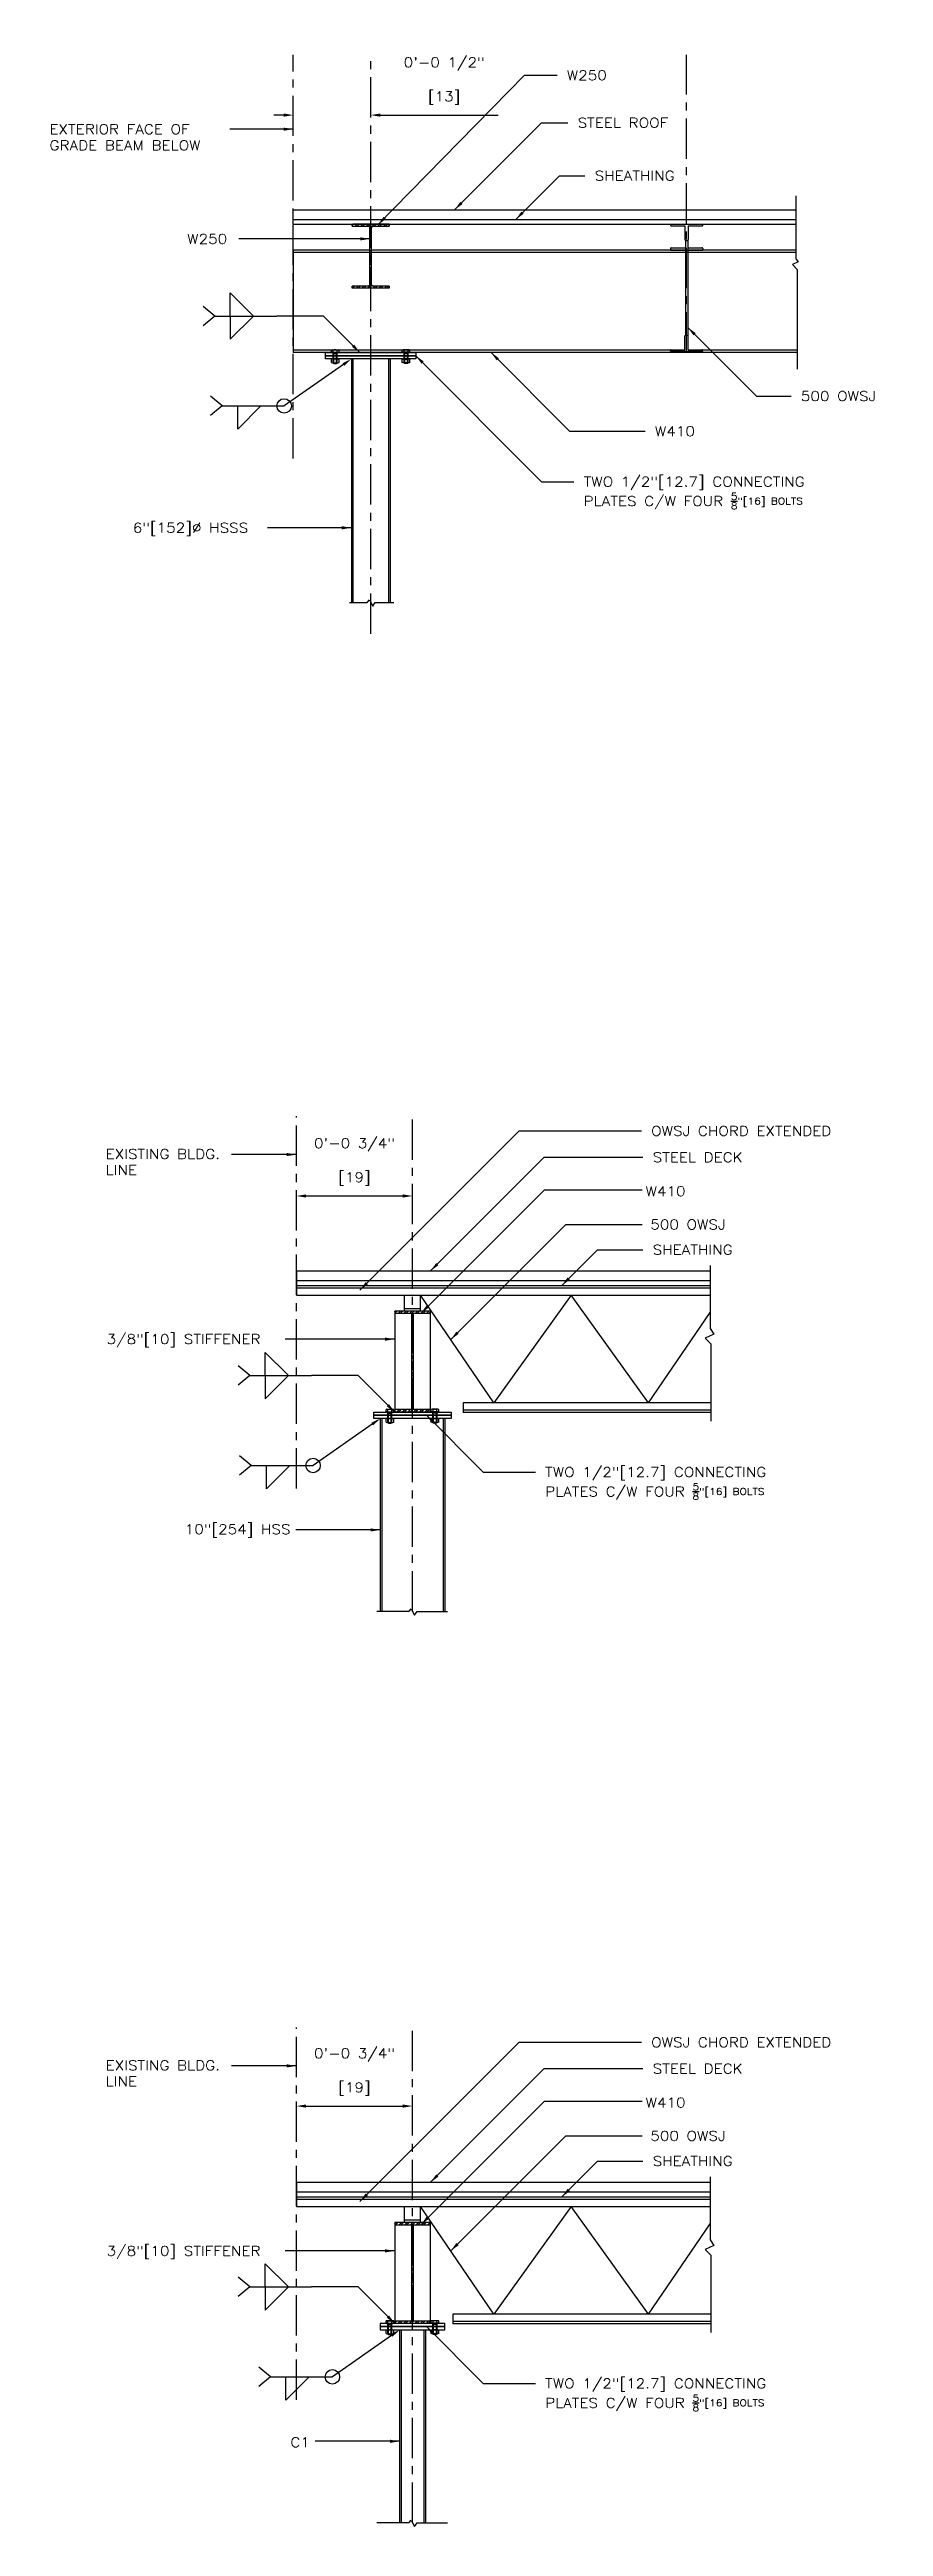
# Model space of a CAD drawing. Header units: inches. Extents: x -229 to 9761, y -1201 to 3580.
# Drawn here: x 9002.6 to 9132, y 3175 to 3559 of the extents above; entities that cross this region are included whole.
import ezdxf

# ---------------------------------------------------------------- set-up
doc = ezdxf.new("R2010")
doc.units = ezdxf.units.IN
doc.header["$MEASUREMENT"] = 0
doc.linetypes.add('CENTER', pattern=[2, 1.25, -0.25, 0.25, -0.25])
doc.layers.get('0').update_dxf_attribs({"linetype": 'CONTINUOUS'})
doc.layers.get('DEFPOINTS').update_dxf_attribs({"linetype": 'CONTINUOUS'})
for name, color, linetype in [('Arch_Section_Truss', 45, 'CONTINUOUS'), ('C-241-1', 241, 'CONTINUOUS'), ('CENTER', 1, 'CENTER'), ('L1', 1, 'CONTINUOUS'), ('LAYER131A', 131, 'CONTINUOUS'), ('Section_Sheathing', 150, 'CONTINUOUS'), ('Struc_Plan_Dim', 5, 'CONTINUOUS'), ('Struc_Section_Bolt', 2, 'CONTINUOUS'), ('Struc_Section_BP', 135, 'CONTINUOUS'), ('Struc_Section_Steel', 11, 'CONTINUOUS'), ('Struc_Steel_Beam', 22, 'CONTINUOUS'), ('Struc_Steel_Joist', 21, 'CONTINUOUS')]:
    doc.layers.add(name, color=color, linetype=linetype)
doc.styles.add('ROMANS-115', font='romans.shx', dxfattribs={"width": 1.15})
doc.dimstyles.new('Copy of 12-ROMANS-115-PS-BPV', dxfattribs={"dimtxt": 0.0625, "dimasz": 0.0625, "dimexe": 0.0625, "dimexo": 0.0625, "dimgap": 0.0625, "dimtad": 1, "dimdec": 4, "dimlfac": 24, "dimzin": 1, "dimdsep": 46, "dimlunit": 4, "dimtxsty": 'ROMANS-115', "dimcen": 0.0625, "dimclrd": 256, "dimclre": 256, "dimclrt": 256, "dimadec": 0, "dimazin": 0, "dimtfac": 1, "dimtdec": 4, "dimtofl": 0, "dimtmove": 0, "dimatfit": 0, "dimfxl": 1, "dimfrac": 2, "dimtolj": 1, "dimtzin": 0, "dimarcsym": 0})

msp = doc.modelspace()

# ---------------------------------------------------------------- texts
at = {"layer": 'Struc_Plan_Dim', "style": 'ROMANS-115'}
for s, insert, char_height, attachment_point in [('\\A1;W250', (9082.84555, 3555.721542), 1.5, 1), ('STEEL ROOF', (9084.531905, 3548.369642), 1.5, 1), ('\\A1;EXTERIOR FACE OF\\PGRADE BEAM BELOW', (9002.614096, 3547.368331), 1.50000003, 1), ('SHEATHING', (9087.167273, 3540.15465), 1.5, 1), ('\\A1;W250', (9023.968176, 3530.364177), 1.5, 1), ('\\A1;500 OWSJ', (9119.157917, 3505.992826), 1.50000003, 1), ('\\A1;W410', (9096.512453, 3500.556207), 1.5, 1), ('\\A1;TWO 1/2"[12.7] CONNECTING\\PPLATES C/W FOUR \\H0.7x;\\S5/8;"[16] BOLTS', (9085.453835, 3492.73), 1.50000003, 1), ('\\A1;6"[152]%%C HSSS', (9015.538256, 3485.585069), 1.50000003, 1), ('OWSJ CHORD EXTENDED', (9095.936875, 3392.092122), 1.50000032, 1), ('EXISTING BLDG.\\PLINE', (9011.310009, 3388.517165), 1.50000032, 1), ('\\A1;STEEL DECK', (9096.167246, 3388.008113), 1.50000032, 1), ('\\A1;W410', (9095.062558, 3382.746777), 1.5000003, 1), ('\\A1;500 OWSJ', (9095.805773, 3377.588977), 1.50000032, 1), ('SHEATHING', (9096.163264, 3373.673734), 1.5000003, 1), ('\\A1;3/8"[10] STIFFENER', (9011.465652, 3359.818251), 1.50000032, 1), ('\\A1;TWO 1/2"[12.7] CONNECTING\\PPLATES C/W FOUR \\H0.7x;\\S5/8;"[16] BOLTS', (9079.486817, 3339.21084), 1.50000032, 1), ('\\A1;10"[254] HSS', (9040.002986, 3329.349013), 1.50000032, 6), ('OWSJ CHORD EXTENDED', (9095.936863, 3250.828741), 1.5, 1), ('EXISTING BLDG.\\PLINE', (9011.310016, 3247.253791), 1.5, 1), ('\\A1;STEEL DECK', (9096.167234, 3246.744734), 1.5, 1), ('\\A1;W410', (9095.062547, 3241.483399), 1.5, 1), ('\\A1;500 OWSJ', (9095.805761, 3236.3256), 1.5, 1), ('SHEATHING', (9096.163252, 3232.410357), 1.5, 1), ('\\A1;3/8"[10] STIFFENER', (9011.465662, 3218.499273), 1.5, 1), ('\\A1;TWO 1/2"[12.7] CONNECTING\\PPLATES C/W FOUR \\H0.7x;\\S5/8;"[16] BOLTS', (9079.48682, 3197.947467), 1.5, 1), ('C1', (9043.002989, 3188.085642), 1.5, 6)]:
    msp.add_mtext(s, dxfattribs=dict(at, insert=insert, char_height=char_height, attachment_point=attachment_point))

# ---------------------------------------------------------------- blocks, each defined once
blk = doc.blocks.new('W410x39(W16x26)')
at = {"layer": 'Struc_Steel_Beam'}
h = blk.add_hatch(dxfattribs=at)
h.set_pattern_fill('STEEL', color=131, scale=5, style=0)
h.set_pattern_definition([(45, (0, 0), (-0.44194174, 0.44194174), []), (45, (0, 0.3125), (-0.44194174, 0.44194174), [])])
h.paths.add_polyline_path([(1369.86, 1185.18), (1364.36, 1185.18), (1364.36, 1184.81), (1366.98, 1184.81), (1366.98, 1169.93), (1364.36, 1169.93), (1364.36, 1169.56), (1369.86, 1169.56), (1369.86, 1169.93), (1367.23, 1169.93), (1367.23, 1184.81), (1369.86, 1184.81)])
for p, q in [((1369.86, 1185.18), (1364.36, 1185.18)), ((1364.36, 1185.18), (1364.36, 1184.81)), ((1366.98, 1184.81), (1364.36, 1184.81)), ((1366.98, 1184.81), (1366.98, 1169.93)), ((1367.23, 1184.81), (1367.23, 1169.93)), ((1369.86, 1184.81), (1367.23, 1184.81)), ((1369.86, 1185.18), (1369.86, 1184.81)), ((1366.98, 1169.93), (1364.36, 1169.93)), ((1364.36, 1169.93), (1364.36, 1169.56)), ((1369.86, 1169.56), (1364.36, 1169.56)), ((1369.86, 1169.93), (1367.23, 1169.93)), ((1369.86, 1169.93), (1369.86, 1169.56))]:
    blk.add_line(p, q, dxfattribs=at)
blk = doc.blocks.new('Hex Nut - 10 mm side')
at = {"color": 0, "linetype": 'Continuous'}
for p, q in [((-9.2, -6.8), (-9.2, 6.8)), ((-0.7, 9.1), (-8.5, 9.1)), ((-0.7, 4.5), (-8.5, 4.5)), ((0, -6.8), (0, 6.8)), ((-0.7, -4.5), (-8.5, -4.5)), ((-0.7, -9.1), (-8.5, -9.1))]:
    blk.add_line(p, q, dxfattribs=at)
for centre, radius, start, end in [((-5, 6.8), 4.19, 147.13278, 212.86722), ((6.6, 0), 15.7, 163.22135, 196.77865), ((-4.2, 6.8), 4.19, 327.13278, 32.86722), ((-15.7, 0), 15.7, 343.22135, 16.77865), ((-5, -6.8), 4.19, 147.13278, 212.86722), ((-4.2, -6.8), 4.19, 327.13278, 32.86722)]:
    blk.add_arc(centre, radius, start, end, dxfattribs=at)
blk = doc.blocks.new('*D170')
at = {"layer": 'DEFPOINTS', "color": 0, "ltscale": 2}
for p in [(9040.43, 3548.32), (9052.43, 3548.8), (9052.43, 3548.32)]:
    blk.add_point(p, dxfattribs=at)
at = {"layer": 'Struc_Plan_Dim', "lineweight": -2, "ltscale": 2}
for p, q in [((9038.93, 3548.8), (9037.43, 3548.8)), ((9053.93, 3548.8), (9072.23, 3548.8))]:
    blk.add_line(p, q, dxfattribs=at)
at = {"layer": 'Struc_Plan_Dim', "ltscale": 2}
for points in [[(9038.93, 3549.05), (9038.93, 3548.55), (9040.43, 3548.8)], [(9053.93, 3549.05), (9053.93, 3548.55), (9052.43, 3548.8)]]:
    blk.add_solid(points, dxfattribs=at)
at = {"layer": 'Struc_Plan_Dim', "ltscale": 2, "char_height": 1.5, "attachment_point": 5, "style": 'ROMANS-115'}
for s, insert in [('\\A1;0\'-0 1/2"', (9063.83, 3556.73)), ('\\A1;[13]', (9063.83, 3551.44))]:
    blk.add_mtext(s, dxfattribs=dict(at, insert=insert))
blk = doc.blocks.new('*D174')
at = {"layer": 'DEFPOINTS', "color": 0, "ltscale": 2}
for p in [(9040.91, 3238.28), (9058.91, 3240.19), (9058.91, 3238.28)]:
    blk.add_point(p, dxfattribs=at)
at = {"layer": 'Struc_Plan_Dim', "lineweight": -2, "ltscale": 2}
blk.add_line((9042.41, 3240.19), (9057.41, 3240.19), dxfattribs=at)
at = {"layer": 'Struc_Plan_Dim', "ltscale": 2}
for points in [[(9042.41, 3240.44), (9042.41, 3239.94), (9040.91, 3240.19)], [(9057.41, 3240.44), (9057.41, 3239.94), (9058.91, 3240.19)]]:
    blk.add_solid(points, dxfattribs=at)
at = {"layer": 'Struc_Plan_Dim', "ltscale": 2, "char_height": 1.5, "attachment_point": 5, "style": 'ROMANS-115'}
for s, insert in [('\\A1;0\'-0 3/4"', (9049.91, 3248.12)), ('\\A1;[19]', (9049.91, 3242.84))]:
    blk.add_mtext(s, dxfattribs=dict(at, insert=insert))
blk = doc.blocks.new('*D157')
at = {"layer": 'DEFPOINTS', "color": 0, "ltscale": 2}
for p in [(9040.91, 3380.8), (9058.91, 3381.26), (9058.91, 3380.8)]:
    blk.add_point(p, dxfattribs=at)
at = {"layer": 'Struc_Plan_Dim', "lineweight": -2, "ltscale": 2}
blk.add_line((9042.41, 3381.26), (9057.41, 3381.26), dxfattribs=at)
at = {"layer": 'Struc_Plan_Dim', "ltscale": 2}
for points in [[(9042.41, 3381.51), (9042.41, 3381.01), (9040.91, 3381.26)], [(9057.41, 3381.51), (9057.41, 3381.01), (9058.91, 3381.26)]]:
    blk.add_solid(points, dxfattribs=at)
at = {"layer": 'Struc_Plan_Dim', "ltscale": 2, "char_height": 1.5, "attachment_point": 5, "style": 'ROMANS-115'}
for s, insert in [('\\A1;0\'-0 3/4"', (9049.91, 3389.19)), ('\\A1;[19]', (9049.91, 3383.91))]:
    blk.add_mtext(s, dxfattribs=dict(at, insert=insert))

# ---------------------------------------------------------------- dimensions: what is measured, and where the dimension line sits
at = {"layer": 'Struc_Plan_Dim'}
for base, p1, p2, override, picture, middle in [((9052.43121, 3548.797337), (9040.43121, 3548.315554), (9052.43121, 3548.315554), {"dimscale": 24, "dimlfac": 0.041667, "dimpost": '\\X', "dimse1": 1, "dimse2": 1}, '*D170', (9063.83121, 3554.083051)), ((9058.908671, 3381.26364), (9040.908671, 3380.802094), (9058.908671, 3380.802094), {"dimscale": 24.000005, "dimlfac": 0.041667, "dimpost": '\\X', "dimse1": 1, "dimse2": 1}, '*D157', (9049.908671, 3386.549356)), ((9058.908671, 3240.193603), (9040.908671, 3238.276606), (9058.908671, 3238.276606), {"dimscale": 24, "dimlfac": 0.041667, "dimpost": '\\X', "dimse1": 1, "dimse2": 1}, '*D174', (9049.908671, 3245.479317))]:
    dim = msp.add_linear_dim(base=base, p1=p1, p2=p2, dimstyle='Copy of 12-ROMANS-115-PS-BPV', override=override, dxfattribs=at)
    dim.commit()
    dim.dimension.update_dxf_attribs({"geometry": picture, "text_midpoint": middle})

# ---------------------------------------------------------------- hatches: boundary and pattern name
at = {"layer": 'Struc_Section_Steel', "ltscale": 2}
h = msp.add_hatch(dxfattribs=at)
h.set_pattern_fill('STEEL', color=256, scale=5, style=0)
h.set_pattern_definition([(45, (8947.5556, 3548.1246), (-0.4419417, 0.4419417), []), (45, (8947.5556, 3548.4371), (-0.4419417, 0.4419417), [])])
h.paths.add_polyline_path([(9055.30621, 3531.560196), (9055.30621, 3531.872696), (9049.55621, 3531.872696), (9049.55621, 3531.560196), (9052.05621, 3531.560196, -0.4142135624), (9052.30621, 3531.310196), (9052.30621, 3522.560196, -0.4142135624), (9052.05621, 3522.310196), (9049.55621, 3522.310196), (9049.55621, 3521.997696), (9055.30621, 3521.997696), (9055.30621, 3522.310196), (9052.80621, 3522.310196, -0.4142135624), (9052.55621, 3522.560196), (9052.55621, 3531.310196, -0.4142135624), (9052.80621, 3531.560196)])

# ---------------------------------------------------------------- linework, layer by layer
at = {"layer": 'Arch_Section_Truss'}
for p, q in [((9098.93121, 3531.872696), (9103.93121, 3531.872696)), ((9098.93121, 3531.872696), (9098.93121, 3531.747696)), ((9099.05621, 3531.622696), (9101.18121, 3531.622696)), ((9101.18121, 3531.622696), (9101.18121, 3529.497696)), ((9101.24371, 3529.389443), (9101.24371, 3514.670949)), ((9101.24371, 3529.389443), (9101.24371, 3528.247696)), ((9101.30621, 3529.372696), (9101.55621, 3529.372696)), ((9101.61871, 3529.389443), (9101.61871, 3514.670949)), ((9101.61871, 3529.389443), (9101.61871, 3528.247696)), ((9101.68121, 3531.622696), (9103.80621, 3531.622696)), ((9101.68121, 3531.622696), (9101.68121, 3529.497696)), ((9103.93121, 3531.872696), (9103.93121, 3531.747696)), ((9098.93121, 3528.122696), (9098.93121, 3527.872696)), ((9098.93121, 3527.872696), (9101.24371, 3527.872696)), ((9099.05621, 3528.247696), (9101.24371, 3528.247696)), ((9101.61871, 3528.247696), (9103.80621, 3528.247696)), ((9101.61871, 3527.872696), (9103.93121, 3527.872696)), ((9103.93121, 3528.122696), (9103.93121, 3527.872696)), ((9101.18121, 3512.437696), (9101.18121, 3514.562696)), ((9101.30621, 3514.687696), (9101.55621, 3514.687696)), ((9101.68121, 3512.437696), (9101.68121, 3514.562696)), ((9098.93121, 3512.187696), (9098.93121, 3512.312696)), ((9098.93121, 3512.187696), (9103.93121, 3512.187696)), ((9099.05621, 3512.437696), (9101.18121, 3512.437696)), ((9101.68121, 3512.437696), (9103.80621, 3512.437696)), ((9103.93121, 3512.187696), (9103.93121, 3512.312696))]:
    msp.add_line(p, q, dxfattribs=at)
for centre, start, end in [((9099.05621, 3531.747696), 180, 270), ((9101.30621, 3529.497696), 180, 270), ((9101.55621, 3529.497696), 270, 0), ((9103.80621, 3531.747696), 270, 0), ((9099.05621, 3528.122696), 90, 180), ((9103.80621, 3528.122696), 0, 90), ((9101.30621, 3514.562696), 90, 180), ((9101.55621, 3514.562696), 0, 90), ((9099.05621, 3512.312696), 90, 180), ((9103.80621, 3512.312696), 0, 90)]:
    msp.add_arc(centre, 0.125, start, end, dxfattribs=at)
at = {"layer": 'C-241-1', "ltscale": 0.05}
for p, q in [((9046.334616, 3512.036446), (9046.334616, 3512.381884)), ((9046.334616, 3512.036446), (9047.527804, 3512.036446)), ((9046.459753, 3512.036446), (9046.334616, 3512.036446)), ((9046.459753, 3511.997696), (9046.459753, 3512.036446)), ((9046.459753, 3511.997696), (9047.402668, 3511.997696)), ((9046.483765, 3512.425883), (9047.378656, 3512.425883)), ((9046.608294, 3511.852384), (9047.254126, 3511.852384)), ((9046.608294, 3510.397072), (9047.254126, 3510.397072)), ((9046.714856, 3510.29051), (9046.608294, 3510.397072)), ((9046.632913, 3512.036446), (9046.632913, 3512.381884)), ((9046.714856, 3510.29051), (9047.147564, 3510.29051)), ((9047.147564, 3510.29051), (9047.254126, 3510.397072)), ((9047.229507, 3512.036446), (9047.229507, 3512.381884)), ((9047.402668, 3512.036446), (9047.527804, 3512.036446)), ((9047.402668, 3511.997696), (9047.402668, 3512.036446)), ((9047.527804, 3512.036446), (9047.527804, 3512.381884)), ((9057.334616, 3512.036446), (9057.334616, 3512.381884)), ((9058.527804, 3512.036446), (9057.334616, 3512.036446)), ((9057.459753, 3512.036446), (9057.334616, 3512.036446)), ((9057.459753, 3511.997696), (9057.459753, 3512.036446)), ((9058.402668, 3511.997696), (9057.459753, 3511.997696)), ((9058.378656, 3512.425883), (9057.483765, 3512.425883)), ((9058.254126, 3511.852384), (9057.608294, 3511.852384)), ((9058.254126, 3510.397072), (9057.608294, 3510.397072)), ((9057.714856, 3510.29051), (9057.608294, 3510.397072)), ((9057.632913, 3512.036446), (9057.632913, 3512.381884)), ((9058.147564, 3510.29051), (9057.714856, 3510.29051)), ((9058.147564, 3510.29051), (9058.254126, 3510.397072)), ((9058.229507, 3512.036446), (9058.229507, 3512.381884)), ((9058.402668, 3512.036446), (9058.527804, 3512.036446)), ((9058.402668, 3511.997696), (9058.402668, 3512.036446)), ((9058.527804, 3512.036446), (9058.527804, 3512.381884)), ((9054.812077, 3347.803431), (9054.812077, 3348.148869)), ((9054.961225, 3348.192868), (9055.856116, 3348.192868)), ((9055.110374, 3347.803431), (9055.110374, 3348.148869)), ((9055.706968, 3347.803431), (9055.706968, 3348.148869)), ((9056.005265, 3347.803431), (9056.005265, 3348.148869)), ((9061.812077, 3347.803431), (9061.812077, 3348.148869)), ((9062.856116, 3348.192868), (9061.961225, 3348.192868)), ((9062.110374, 3347.803431), (9062.110374, 3348.148869)), ((9062.706968, 3347.803431), (9062.706968, 3348.148869)), ((9063.005265, 3347.803431), (9063.005265, 3348.148869)), ((9054.812077, 3347.803431), (9056.005265, 3347.803431)), ((9054.937213, 3347.803431), (9054.812077, 3347.803431)), ((9054.937213, 3347.764681), (9054.937213, 3347.803431)), ((9054.937213, 3347.764681), (9055.880128, 3347.764681)), ((9055.085755, 3347.619369), (9055.731587, 3347.619369)), ((9055.085755, 3346.164058), (9055.731587, 3346.164058)), ((9055.192317, 3346.057495), (9055.085755, 3346.164058)), ((9055.192317, 3346.057495), (9055.625024, 3346.057495)), ((9055.625024, 3346.057495), (9055.731587, 3346.164058)), ((9055.880128, 3347.803431), (9056.005265, 3347.803431)), ((9055.880128, 3347.764681), (9055.880128, 3347.803431)), ((9063.005265, 3347.803431), (9061.812077, 3347.803431)), ((9061.937213, 3347.803431), (9061.812077, 3347.803431)), ((9061.937213, 3347.764681), (9061.937213, 3347.803431)), ((9062.880128, 3347.764681), (9061.937213, 3347.764681)), ((9062.731587, 3347.619369), (9062.085755, 3347.619369)), ((9062.731587, 3346.164058), (9062.085755, 3346.164058)), ((9062.192317, 3346.057495), (9062.085755, 3346.164058)), ((9062.625024, 3346.057495), (9062.192317, 3346.057495)), ((9062.625024, 3346.057495), (9062.731587, 3346.164058)), ((9062.880128, 3347.803431), (9063.005265, 3347.803431)), ((9062.880128, 3347.764681), (9062.880128, 3347.803431)), ((9054.812077, 3206.540056), (9054.812077, 3206.885493)), ((9054.812077, 3206.540056), (9056.005265, 3206.540056)), ((9054.937213, 3206.540056), (9054.812077, 3206.540056)), ((9054.937213, 3206.501306), (9054.937213, 3206.540056)), ((9054.937213, 3206.501306), (9055.880128, 3206.501306)), ((9054.961225, 3206.929493), (9055.856116, 3206.929493)), ((9055.085755, 3206.355994), (9055.731587, 3206.355994)), ((9055.110374, 3206.540056), (9055.110374, 3206.885493)), ((9055.706968, 3206.540056), (9055.706968, 3206.885493)), ((9055.880128, 3206.540056), (9056.005265, 3206.540056)), ((9055.880128, 3206.501306), (9055.880128, 3206.540056)), ((9056.005265, 3206.540056), (9056.005265, 3206.885493)), ((9061.812077, 3206.540056), (9061.812077, 3206.885493)), ((9063.005265, 3206.540056), (9061.812077, 3206.540056)), ((9061.937213, 3206.540056), (9061.812077, 3206.540056)), ((9061.937213, 3206.501306), (9061.937213, 3206.540056)), ((9062.880128, 3206.501306), (9061.937213, 3206.501306)), ((9062.856116, 3206.929493), (9061.961225, 3206.929493)), ((9062.731587, 3206.355994), (9062.085755, 3206.355994)), ((9062.110374, 3206.540056), (9062.110374, 3206.885493)), ((9062.706968, 3206.540056), (9062.706968, 3206.885493)), ((9062.880128, 3206.540056), (9063.005265, 3206.540056)), ((9062.880128, 3206.501306), (9062.880128, 3206.540056)), ((9063.005265, 3206.540056), (9063.005265, 3206.885493)), ((9055.085755, 3204.900682), (9055.731587, 3204.900682)), ((9055.192317, 3204.79412), (9055.085755, 3204.900682)), ((9055.192317, 3204.79412), (9055.625024, 3204.79412)), ((9055.625024, 3204.79412), (9055.731587, 3204.900682)), ((9062.731587, 3204.900682), (9062.085755, 3204.900682)), ((9062.192317, 3204.79412), (9062.085755, 3204.900682)), ((9062.625024, 3204.79412), (9062.192317, 3204.79412)), ((9062.625024, 3204.79412), (9062.731587, 3204.900682))]:
    msp.add_line(p, q, dxfattribs=at)
at = {"layer": 'C-241-1', "ltscale": 0.5}
for p, q in [((9046.608294, 3510.397072), (9046.608294, 3511.997696)), ((9046.714856, 3510.397072), (9046.714856, 3511.852384)), ((9047.147564, 3510.397072), (9047.147564, 3511.852384)), ((9047.254126, 3510.397072), (9047.254126, 3511.997696)), ((9057.608294, 3510.397072), (9057.608294, 3511.997696)), ((9057.714856, 3510.397072), (9057.714856, 3511.852384)), ((9058.147564, 3510.397072), (9058.147564, 3511.852384)), ((9058.254126, 3510.397072), (9058.254126, 3511.997696)), ((9055.085755, 3346.164058), (9055.085755, 3347.764681)), ((9055.192317, 3346.164058), (9055.192317, 3347.619369)), ((9055.625024, 3346.164058), (9055.625024, 3347.619369)), ((9055.731587, 3346.164058), (9055.731587, 3347.764681)), ((9062.085755, 3346.164058), (9062.085755, 3347.764681)), ((9062.192317, 3346.164058), (9062.192317, 3347.619369)), ((9062.625024, 3346.164058), (9062.625024, 3347.619369)), ((9062.731587, 3346.164058), (9062.731587, 3347.764681)), ((9055.085755, 3204.900682), (9055.085755, 3206.501306)), ((9055.192317, 3204.900682), (9055.192317, 3206.355994)), ((9055.625024, 3204.900682), (9055.625024, 3206.355994)), ((9055.731587, 3204.900682), (9055.731587, 3206.501306)), ((9062.085755, 3204.900682), (9062.085755, 3206.501306)), ((9062.192317, 3204.900682), (9062.192317, 3206.355994)), ((9062.625024, 3204.900682), (9062.625024, 3206.355994)), ((9062.731587, 3204.900682), (9062.731587, 3206.501306))]:
    msp.add_line(p, q, dxfattribs=at)
at = {"layer": 'C-241-1', "ltscale": 0.05}
for centre, radius, start, end in [((9046.483765, 3512.151059), 0.274824, 57.13278, 122.86722), ((9046.93121, 3511.392551), 1.033331, 73.22135, 106.77865), ((9047.378656, 3512.151059), 0.274824, 57.13278, 122.86722), ((9057.483765, 3512.151059), 0.274824, 57.13278, 122.86722), ((9057.93121, 3511.392551), 1.033331, 73.22135, 106.77865), ((9058.378656, 3512.151059), 0.274824, 57.13278, 122.86722), ((9054.961225, 3347.918044), 0.274824, 57.13278, 122.86722), ((9055.408671, 3347.159537), 1.033331, 73.22135, 106.77865), ((9055.856116, 3347.918044), 0.274824, 57.13278, 122.86722), ((9061.961225, 3347.918044), 0.274824, 57.13278, 122.86722), ((9062.408671, 3347.159537), 1.033331, 73.22135, 106.77865), ((9062.856116, 3347.918044), 0.274824, 57.13278, 122.86722), ((9054.961225, 3206.654669), 0.274824, 57.13278, 122.86722), ((9055.408671, 3205.896161), 1.033331, 73.22135, 106.77865), ((9055.856116, 3206.654669), 0.274824, 57.13278, 122.86722), ((9061.961225, 3206.654669), 0.274824, 57.13278, 122.86722), ((9062.408671, 3205.896161), 1.033331, 73.22135, 106.77865), ((9062.856116, 3206.654669), 0.274824, 57.13278, 122.86722)]:
    msp.add_arc(centre, radius, start, end, dxfattribs=at)
at = {"layer": 'CENTER', "ltscale": 5}
for p, q in [((9040.43121, 3495.561713), (9040.43121, 3558.133777)), ((9052.43121, 3468.418579), (9052.43121, 3558.133777)), ((9101.43121, 3511.997696), (9101.43121, 3558.133777)), ((9040.908671, 3335.919309), (9040.908671, 3393.650762)), ((9058.908671, 3316.878102), (9058.908671, 3393.650762)), ((9040.908671, 3194.655934), (9040.908671, 3252.387387)), ((9058.908671, 3175.614726), (9058.908671, 3252.387387))]:
    msp.add_line(p, q, dxfattribs=at)
at = {"layer": 'L1'}
for p, q in [((9118.389454, 3536.27262), (9118.389454, 3526.529177)), ((9118.717507, 3526.037623), (9117.837234, 3525.62759)), ((9117.837234, 3525.62759), (9118.565685, 3524.886363)), ((9118.389454, 3526.529177), (9118.717507, 3526.037623)), ((9118.565685, 3524.886363), (9118.565685, 3509.442927)), ((9105.06624, 3370.503573), (9105.06624, 3360.699199)), ((9105.642382, 3359.835909), (9104.321972, 3359.22086)), ((9105.06624, 3360.699199), (9105.642382, 3359.835909)), ((9104.321972, 3359.22086), (9105.198413, 3358.329048)), ((9105.198413, 3358.329048), (9105.198413, 3346.381358)), ((9105.06624, 3229.240197), (9105.06624, 3219.435823)), ((9105.642382, 3218.572533), (9104.321972, 3217.957485)), ((9104.321972, 3217.957485), (9105.198413, 3217.065673)), ((9105.06624, 3219.435823), (9105.642382, 3218.572533)), ((9105.198413, 3217.065673), (9105.198413, 3205.117983))]:
    msp.add_line(p, q, dxfattribs=at)
at = {"layer": 'LAYER131A'}
for p, q in [((9049.43121, 3510.997696), (9049.43121, 3473.269115)), ((9055.43121, 3510.997696), (9055.43121, 3473.242142)), ((9053.908671, 3346.764681), (9053.908671, 3316.888026)), ((9063.908671, 3346.764681), (9063.908671, 3316.861054)), ((9056.908671, 3205.501306), (9056.908671, 3175.624651)), ((9060.908671, 3205.501306), (9060.908671, 3175.597678))]:
    msp.add_line(p, q, dxfattribs=at)
at = {"layer": 'Section_Sheathing', "ltscale": 2}
for p, q in [((9040.43121, 3531.872696), (9040.43121, 3534.122696)), ((9040.43121, 3534.122696), (9118.389454, 3534.122696)), ((9040.43121, 3532.622696), (9118.389454, 3532.622696)), ((9040.43121, 3531.872696), (9118.389454, 3531.872696)), ((9049.147245, 3473.269115), (9051.902468, 3473.269115)), ((9051.902468, 3473.269115), (9052.226464, 3473.646752)), ((9052.226464, 3473.646752), (9052.739471, 3472.675688)), ((9052.739471, 3472.675688), (9053.144473, 3473.242142)), ((9053.144473, 3473.242142), (9055.996995, 3473.242142)), ((9040.908671, 3367.389681), (9040.908671, 3369.639681)), ((9040.908671, 3369.639681), (9105.06624, 3369.639681)), ((9040.908671, 3368.139681), (9105.06624, 3368.139681)), ((9040.908671, 3367.389681), (9105.198413, 3367.389681)), ((9058.379929, 3316.888026), (9058.703924, 3317.265663)), ((9058.703924, 3317.265663), (9059.216931, 3316.2946)), ((9053.402958, 3316.888026), (9058.379929, 3316.888026)), ((9059.216931, 3316.2946), (9059.621933, 3316.861054)), ((9059.621933, 3316.861054), (9064.32825, 3316.861054)), ((9040.908671, 3226.126306), (9040.908671, 3228.376306)), ((9040.908671, 3228.376306), (9105.06624, 3228.376306)), ((9040.908671, 3226.876306), (9105.06624, 3226.876306)), ((9040.908671, 3226.126306), (9105.198413, 3226.126306)), ((9053.402958, 3175.624651), (9058.379929, 3175.624651)), ((9058.379929, 3175.624651), (9058.703924, 3176.002288)), ((9058.703924, 3176.002288), (9059.216931, 3175.031224)), ((9059.216931, 3175.031224), (9059.621933, 3175.597678)), ((9059.621933, 3175.597678), (9064.32825, 3175.597678))]:
    msp.add_line(p, q, dxfattribs=at)
at = {"layer": 'Section_Sheathing'}
for p, q in [((9040.908671, 3369.639681), (9040.908671, 3365.889681)), ((9040.908671, 3228.376306), (9040.908671, 3224.626306))]:
    msp.add_line(p, q, dxfattribs=at)
at = {"layer": 'Struc_Plan_Dim'}
for p, q in [((9030.661697, 3517.649496), (9030.661697, 3521.249496)), ((9034.261685, 3517.649496), (9030.661697, 3521.249496)), ((9028.261685, 3517.649496), (9026.461685, 3519.149496)), ((9028.261685, 3517.649496), (9026.461685, 3516.149496)), ((9028.261685, 3517.649496), (9037.861697, 3517.649496)), ((9030.661697, 3517.649496), (9030.661697, 3514.049496)), ((9034.261685, 3517.649496), (9030.661697, 3514.049496)), ((9029.410137, 3503.718055), (9027.610137, 3505.218055)), ((9029.410137, 3503.718055), (9027.610137, 3502.218055)), ((9029.410137, 3503.718055), (9039.010138, 3503.718055)), ((9031.810137, 3500.118055), (9031.810137, 3503.718055)), ((9035.410138, 3503.718055), (9031.810137, 3500.118055))]:
    msp.add_line(p, q, dxfattribs=at)
msp.add_circle((9039.010138, 3503.718055), 1.125, dxfattribs=at)
at = {"layer": 'Struc_Section_Bolt'}
for p, q in [((9048.201525, 3510.1387), (9039.010138, 3503.718055)), ((9036.069419, 3353.416482), (9036.069419, 3357.016483)), ((9039.669408, 3353.416482), (9036.069419, 3357.016483)), ((9033.669407, 3353.416482), (9031.869406, 3354.916482)), ((9033.669407, 3353.416482), (9031.869406, 3351.916482)), ((9033.669407, 3353.416482), (9043.269421, 3353.416482)), ((9036.069419, 3353.416482), (9036.069419, 3349.816481)), ((9039.669408, 3353.416482), (9036.069419, 3349.816481)), ((9052.678985, 3345.905685), (9043.487596, 3339.485039)), ((9033.887594, 3339.485039), (9032.087594, 3340.985039)), ((9033.887594, 3339.485039), (9032.087594, 3337.985039)), ((9033.887594, 3339.485039), (9043.487596, 3339.485039)), ((9036.287594, 3335.885038), (9036.287594, 3339.485039)), ((9039.887595, 3339.485039), (9036.287594, 3335.885038)), ((9033.669412, 3212.153105), (9031.869412, 3213.653105)), ((9036.069424, 3212.153105), (9036.069424, 3215.753105)), ((9039.669412, 3212.153105), (9036.069424, 3215.753105)), ((9033.669412, 3212.153105), (9031.869412, 3210.653105)), ((9033.669412, 3212.153105), (9043.269424, 3212.153105)), ((9036.069424, 3212.153105), (9036.069424, 3208.553105)), ((9039.669412, 3212.153105), (9036.069424, 3208.553105)), ((9055.678986, 3204.642309), (9046.487598, 3198.221665)), ((9036.887598, 3198.221665), (9035.087598, 3199.721665)), ((9036.887598, 3198.221665), (9035.087598, 3196.721665)), ((9036.887598, 3198.221665), (9046.487598, 3198.221665)), ((9039.287598, 3194.621665), (9039.287598, 3198.221665)), ((9042.887598, 3198.221665), (9039.287598, 3194.621665))]:
    msp.add_line(p, q, dxfattribs=at)
for centre in [(9043.487596, 3339.485039), (9046.487598, 3198.221665)]:
    msp.add_circle(centre, 1.125, dxfattribs=at)
for points in [[(9048.058359, 3510.343647), (9048.344691, 3509.933752), (9049.43121, 3510.997696)], [(9052.535819, 3346.110632), (9052.822152, 3345.700737), (9053.908671, 3346.764681)], [(9055.53582, 3204.847257), (9055.822152, 3204.437362), (9056.908671, 3205.501306)]]:
    msp.add_solid(points, dxfattribs=at)
at = {"layer": 'Struc_Section_BP', "ltscale": 2}
for p, q in [((9056.158671, 3363.014681), (9056.158671, 3348.139681)), ((9061.658671, 3363.014681), (9061.658671, 3348.139681)), ((9056.158671, 3221.751306), (9056.158671, 3206.876306)), ((9061.658671, 3221.751306), (9061.658671, 3206.876306))]:
    msp.add_line(p, q, dxfattribs=at)
for points in [[(9059.43121, 3511.497696), (9045.43121, 3511.497696), (9045.43121, 3511.997696), (9059.43121, 3511.997696)], [(9059.43121, 3510.997696), (9045.43121, 3510.997696), (9045.43121, 3511.497696), (9059.43121, 3511.497696)], [(9064.908671, 3347.264681), (9052.908671, 3347.264681), (9052.908671, 3347.764681), (9064.908671, 3347.764681)], [(9064.908671, 3346.764681), (9052.908671, 3346.764681), (9052.908671, 3347.264681), (9064.908671, 3347.264681)], [(9053.908671, 3206.501306), (9053.908671, 3206.001306), (9063.908671, 3206.001306), (9063.908671, 3206.501306)], [(9053.908671, 3206.001306), (9053.908671, 3205.501306), (9063.908671, 3205.501306), (9063.908671, 3206.001306)]]:
    msp.add_lwpolyline(points, close=True, dxfattribs=at)
at = {"layer": 'Struc_Section_Steel', "ltscale": 2}
for p, q in [((9049.55621, 3531.872696), (9052.11621, 3531.872696)), ((9049.55621, 3531.560196), (9049.55621, 3531.872696)), ((9055.30621, 3531.560196), (9055.30621, 3531.872696))]:
    msp.add_line(p, q, dxfattribs=at)
at = {"layer": 'Struc_Section_Steel'}
for p, q in [((9049.55621, 3531.560196), (9052.05621, 3531.560196)), ((9055.18121, 3531.872696), (9049.68121, 3531.872696)), ((9052.30621, 3522.560196), (9052.30621, 3531.310196)), ((9052.55621, 3522.560196), (9052.55621, 3531.310196)), ((9055.30621, 3531.872696), (9052.74621, 3531.872696)), ((9052.80621, 3531.560196), (9055.30621, 3531.560196)), ((9055.30621, 3531.872696), (9055.30621, 3531.560196)), ((9049.55621, 3521.997696), (9049.55621, 3522.310196)), ((9052.05621, 3522.310196), (9049.55621, 3522.310196)), ((9055.30621, 3521.997696), (9049.55621, 3521.997696)), ((9055.30621, 3522.310196), (9052.80621, 3522.310196)), ((9055.30621, 3522.310196), (9055.30621, 3521.997696))]:
    msp.add_line(p, q, dxfattribs=at)
at = {"layer": 'Struc_Section_Steel', "ltscale": 10}
for p, q in [((9049.68121, 3510.997696), (9049.68121, 3473.269115)), ((9055.18121, 3510.997696), (9055.18121, 3473.242142)), ((9054.158671, 3346.764681), (9054.158671, 3316.888026)), ((9063.658671, 3346.764681), (9063.658671, 3316.861054)), ((9057.158671, 3205.501306), (9057.158671, 3175.624651)), ((9060.658671, 3205.501306), (9060.658671, 3175.597678))]:
    msp.add_line(p, q, dxfattribs=at)
at = {"layer": 'Struc_Section_Steel'}
for centre, start, end in [((9052.05621, 3531.310196), 0, 90), ((9052.80621, 3531.310196), 90, 180), ((9052.05621, 3522.560196), 270, 0), ((9052.80621, 3522.560196), 180, 270)]:
    msp.add_arc(centre, 0.25, start, end, dxfattribs=at)
at = {"layer": 'Struc_Steel_Beam'}
for p, q in [((9052.30621, 3527.872696), (9040.43121, 3527.872696)), ((9040.43121, 3527.872696), (9040.43121, 3511.997696)), ((9052.30621, 3527.497696), (9040.43121, 3527.497696)), ((9118.389454, 3527.872696), (9052.55621, 3527.872696)), ((9118.389454, 3527.497696), (9052.55621, 3527.497696)), ((9098.946552, 3512.372696), (9040.43121, 3512.372696)), ((9118.565685, 3511.997696), (9040.43121, 3511.997696)), ((9118.565685, 3512.372696), (9103.915869, 3512.372696))]:
    msp.add_line(p, q, dxfattribs=at)
at = {"layer": 'Struc_Steel_Joist'}
for p, q in [((9040.908671, 3367.389681), (9101.365855, 3367.389681)), ((9040.908671, 3367.014681), (9105.06624, 3367.014681)), ((9040.908671, 3365.889681), (9105.06624, 3365.889681)), ((9057.658671, 3363.389681), (9057.658671, 3365.889681)), ((9060.158671, 3363.764681), (9057.658671, 3363.764681)), ((9060.158671, 3363.389681), (9057.658671, 3363.389681)), ((9071.533671, 3349.209681), (9060.158671, 3365.889681)), ((9060.158671, 3363.389681), (9060.158671, 3365.889681)), ((9083.533671, 3365.889681), (9071.533671, 3349.209681)), ((9095.533671, 3349.209681), (9083.533671, 3365.889681)), ((9095.533671, 3349.209681), (9105.06624, 3363.187989)), ((9105.198413, 3349.209681), (9066.782057, 3349.209681)), ((9066.782057, 3349.209681), (9066.782057, 3347.709681)), ((9105.198413, 3348.084681), (9066.782057, 3348.084681)), ((9105.198413, 3347.709681), (9066.782057, 3347.709681)), ((9040.908671, 3226.126306), (9101.365855, 3226.126306)), ((9040.908671, 3225.751306), (9105.06624, 3225.751306)), ((9040.908671, 3224.626306), (9105.06624, 3224.626306)), ((9057.658671, 3222.126306), (9057.658671, 3224.626306)), ((9060.158671, 3222.501306), (9057.658671, 3222.501306)), ((9060.158671, 3222.126306), (9057.658671, 3222.126306)), ((9071.533671, 3207.946306), (9060.158671, 3224.626306)), ((9060.158671, 3222.126306), (9060.158671, 3224.626306)), ((9083.533671, 3224.626306), (9071.533671, 3207.946306)), ((9095.533671, 3207.946306), (9083.533671, 3224.626306)), ((9095.533671, 3207.946306), (9105.06624, 3221.924614)), ((9105.198413, 3207.946306), (9065.194516, 3207.946306)), ((9065.194516, 3207.946306), (9065.194516, 3206.446306)), ((9105.198413, 3206.821306), (9065.194516, 3206.821306)), ((9105.198413, 3206.446306), (9065.194516, 3206.446306))]:
    msp.add_line(p, q, dxfattribs=at)

# ---------------------------------------------------------------- block references
at = {"layer": 'C-241-1', "ltscale": 0.05, "yscale": 0.06561666666584642, "zscale": 0.0656166666666667}
for p, xscale, rotation in [((9046.93121, 3510.397072), 0.06561666666584642, 270), ((9057.93121, 3510.397072), -0.06561666666584642, 90), ((9055.408671, 3346.164058), 0.06561666666584642, 270), ((9062.408671, 3346.164058), -0.06561666666584642, 90), ((9055.408671, 3204.900682), 0.06561666666584642, 270), ((9062.408671, 3204.900682), -0.06561666666584642, 90)]:
    msp.add_blockref('Hex Nut - 10 mm side', p, dxfattribs=dict(at, xscale=xscale, rotation=rotation))
at = {"layer": 'Struc_Section_Steel'}
for p in [(7691.800867, 2178.209585), (7691.800867, 2036.94621)]:
    msp.add_blockref('W410x39(W16x26)', p, dxfattribs=at)

msp.set_redraw_order([(e.dxf.handle, doc.entitydb.next_handle()) for e in msp.query("TEXT MTEXT ATTDEF DIMENSION ARC_DIMENSION")])  # texts and dimensions are drawn at this point

# ---------------------------------------------------------------- leaders
at = {"layer": 'Struc_Plan_Dim', "annotation_type": 0, "has_hookline": 1}
for points, override, hookline_direction, text_width in [([(9053.558569, 3531.785274), (9076.266415, 3554.971542), (9081.34555, 3554.971542)], {"dimscale": 24, "dimgap": 0.0625, "dimtad": 0, "dimlfac": 0.041667, "dimse1": 1, "dimse2": 1}, 0, 6.489286), ([(9065.450529, 3534.122696), (9078.949958, 3547.619642), (9083.031905, 3547.619642)], {"dimscale": 24, "dimgap": 0.0625, "dimtad": 0, "dimlfac": 0.041667, "dimse1": 1, "dimse2": 1}, 0, 15.689286), ([(9040.43121, 3546.618331), (9030.564097, 3546.618331)], {"dimscale": 24, "dimgap": 0.0625, "dimtad": 0, "dimlfac": 0.041667, "dimse1": 1, "dimse2": 1}, 1, 26.45), ([(9074.932237, 3532.622696), (9081.716731, 3539.40465), (9085.667273, 3539.40465)], {"dimscale": 24, "dimgap": 0.0625, "dimtad": 0, "dimlfac": 0.041667, "dimse1": 1, "dimse2": 1}, 0, 13.307143), ([(9052.30621, 3529.614177), (9031.957462, 3529.614177)], {"dimscale": 24, "dimgap": 0.0625, "dimtad": 0, "dimlfac": 0.041667, "dimse1": 1, "dimse2": 1}, 1, 6.489286), ([(9101.61871, 3515.88782), (9112.263704, 3505.242826), (9117.657917, 3505.242826)], {"dimscale": 24, "dimgap": 0.0625, "dimtad": 0, "dimlfac": 0.041667, "dimse1": 1, "dimse2": 1}, 0, 12.814286), ([(9071.098834, 3511.997696), (9083.290323, 3499.806207), (9095.012453, 3499.806207)], {"dimscale": 24, "dimgap": 0.0625, "dimtad": 0, "dimlfac": 0.041667, "dimse1": 1, "dimse2": 1}, 0, 6.489286), ([(9049.43121, 3484.835069), (9036.42397, 3484.835069)], {"dimscale": 24, "dimgap": 0.0625, "dimtad": 0, "dimlfac": 0.041667, "dimse1": 1, "dimse2": 1}, 1, 19.385715), ([(9050.760185, 3366.665991), (9075.436315, 3391.342122), (9094.436875, 3391.342122)], {"dimscale": 24.000005, "dimgap": 0.0625, "dimtad": 0, "dimlfac": 0.041667, "dimse1": 1, "dimse2": 1}, 0, 31.378578), ([(9061.715385, 3369.639681), (9079.333817, 3387.258113), (9094.667246, 3387.258113)], {"dimscale": 24.000005, "dimgap": 0.0625, "dimtad": 0, "dimlfac": 0.041667, "dimse1": 1, "dimse2": 1}, 0, 15.44286), ([(9064.851293, 3359.008544), (9082.681727, 3376.838977), (9094.545444, 3376.838977)], {"dimscale": 24.000005, "dimgap": 0.0625, "dimtad": 0, "dimlfac": 0.041667, "dimse1": 1, "dimse2": 1}, 0, 12.814288), ([(9082.086491, 3367.389681), (9087.620543, 3372.923734), (9094.663264, 3372.923734)], {"dimscale": 24.000005, "dimgap": 0.0625, "dimtad": 0, "dimlfac": 0.041667, "dimse1": 1, "dimse2": 1}, 0, 13.307146)]:
    msp.add_leader(points, dimstyle='Copy of 12-ROMANS-115-PS-BPV', override=override, dxfattribs=dict(at, hookline_direction=hookline_direction, text_width=text_width))
at = {"layer": 'Struc_Plan_Dim'}
for points, override in [([(9059.43121, 3511.497696), (9078.948907, 3491.98), (9083.953835, 3491.98)], {"dimscale": 24, "dimgap": 0.0625, "dimtad": 0, "dimlfac": 0.041667, "dimse1": 1, "dimse2": 1}), ([(9040.908671, 3387.68506), (9030.84838, 3387.68506)], {"dimscale": 24.000005, "dimgap": 0.0625, "dimtad": 0, "dimlfac": 0.041667, "dimse1": 1, "dimse2": 1}), ([(9060.243071, 3363.099873), (9079.384462, 3382.236928), (9094.522865, 3382.236928)], {"dimscale": 24.000005, "dimgap": 0.0625, "dimtad": 0, "dimlfac": 0.041667, "dimse1": 1, "dimse2": 1}), ([(9056.158671, 3359.068251), (9039.169229, 3359.068251)], {"dimscale": 24.000005, "dimgap": 0.0625, "dimtad": 0, "dimlfac": 0.041667, "dimse1": 1, "dimse2": 1}), ([(9061.073441, 3347.264681), (9069.877282, 3338.46084), (9077.986816, 3338.46084)], {"dimscale": 24.000005, "dimgap": 0.0625, "dimtad": 0, "dimlfac": 0.041667, "dimse1": 1, "dimse2": 1}), ([(9053.908671, 3329.495434), (9040.810057, 3329.495434)], {"dimscale": 24.000005, "dimgap": 0.0625, "dimtad": 0, "dimlfac": 0.041667, "dimse1": 1, "dimse2": 1}), ([(9050.760182, 3225.402616), (9075.436307, 3250.078741), (9094.436863, 3250.078741)], {"dimscale": 24, "dimgap": 0.0625, "dimtad": 0, "dimlfac": 0.041667, "dimse1": 1, "dimse2": 1}), ([(9040.908671, 3246.421686), (9030.848383, 3246.421686)], {"dimscale": 24, "dimgap": 0.0625, "dimtad": 0, "dimlfac": 0.041667, "dimse1": 1, "dimse2": 1}), ([(9061.71538, 3228.376306), (9079.333808, 3245.994734), (9094.667234, 3245.994734)], {"dimscale": 24, "dimgap": 0.0625, "dimtad": 0, "dimlfac": 0.041667, "dimse1": 1, "dimse2": 1}), ([(9060.243066, 3221.836499), (9079.384454, 3240.97355), (9094.522853, 3240.97355)], {"dimscale": 24, "dimgap": 0.0625, "dimtad": 0, "dimlfac": 0.041667, "dimse1": 1, "dimse2": 1}), ([(9064.851288, 3217.74517), (9082.681718, 3235.5756), (9094.545432, 3235.5756)], {"dimscale": 24, "dimgap": 0.0625, "dimtad": 0, "dimlfac": 0.041667, "dimse1": 1, "dimse2": 1}), ([(9082.086482, 3226.126306), (9087.620533, 3231.660357), (9094.663252, 3231.660357)], {"dimscale": 24, "dimgap": 0.0625, "dimtad": 0, "dimlfac": 0.041667, "dimse1": 1, "dimse2": 1}), ([(9056.158671, 3217.749273), (9039.169233, 3217.749273)], {"dimscale": 24, "dimgap": 0.0625, "dimtad": 0, "dimlfac": 0.041667, "dimse1": 1, "dimse2": 1}), ([(9061.073448, 3206.001306), (9069.877288, 3197.197467), (9077.98682, 3197.197467)], {"dimscale": 24, "dimgap": 0.0625, "dimtad": 0, "dimlfac": 0.041667, "dimse1": 1, "dimse2": 1}), ([(9056.908671, 3188.232063), (9043.81006, 3188.232063)], {"dimscale": 24, "dimgap": 0.0625, "dimtad": 0, "dimlfac": 0.041667, "dimse1": 1, "dimse2": 1})]:
    msp.add_leader(points, dimstyle='Copy of 12-ROMANS-115-PS-BPV', override=override, dxfattribs=at)
at = {"layer": 'Struc_Section_Bolt'}
for points, override in [([(9050.750944, 3511.997696), (9045.099145, 3517.649496), (9037.861697, 3517.649496)], {"dimscale": 24, "dimgap": 0.0625, "dimtad": 0, "dimlfac": 0.041667, "dimse1": 1, "dimse2": 1}), ([(9056.158671, 3347.764681), (9050.50687, 3353.416482), (9043.269421, 3353.416482)], {"dimscale": 24.000005, "dimgap": 0.0625, "dimtad": 0, "dimlfac": 0.041667, "dimse1": 1, "dimse2": 1}), ([(9056.158671, 3206.501306), (9050.506871, 3212.153105), (9043.269424, 3212.153105)], {"dimscale": 24, "dimgap": 0.0625, "dimtad": 0, "dimlfac": 0.041667, "dimse1": 1, "dimse2": 1})]:
    msp.add_leader(points, dimstyle='Copy of 12-ROMANS-115-PS-BPV', override=override, dxfattribs=at)

doc.saveas('drawing.dxf')
